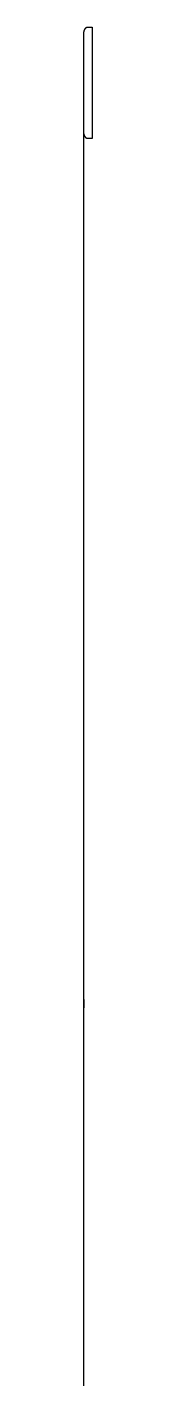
# Model space of a CAD drawing. Header units: inches. Extents: x -1514 to 1282, y -2074 to 286.
# Drawn here: x -1315.9 to -1314.9, y -1915.5 to -1756.8 of the extents above; entities that cross this region are included whole.
import ezdxf

# ---------------------------------------------------------------- set-up
doc = ezdxf.new("R2010")
doc.units = ezdxf.units.IN
doc.header["$LTSCALE"] = 0.1
doc.header["$MEASUREMENT"] = 0

msp = doc.modelspace()

# ---------------------------------------------------------------- linework, layer by layer
msp.add_line((-1315.8957, -1915.49827), (-1315.8957, -1763.28714))
at = {"linetype": 'Continuous', "lineweight": 25}
msp.add_line((-1315.8957, -1870.36077), (-1315.8957, -1871.34054), dxfattribs=at)
at = {"color": 7, "linetype": 'Continuous', "lineweight": 25}
msp.add_lwpolyline([(-1315.8957, -1769.03818), (-1315.8957, -1757.5361), (-1315.8957, -1757.53287), (-1315.89568, -1757.52964), (-1315.89566, -1757.52641), (-1315.89562, -1757.52318), (-1315.89558, -1757.51995), (-1315.89552, -1757.51672), (-1315.89546, -1757.51349), (-1315.89539, -1757.51026), (-1315.8953, -1757.50703), (-1315.89521, -1757.50379), (-1315.8951, -1757.50056), (-1315.89499, -1757.49733), (-1315.89486, -1757.49409), (-1315.89473, -1757.49086), (-1315.89459, -1757.48762), (-1315.89443, -1757.48439), (-1315.89427, -1757.48116), (-1315.89409, -1757.47792), (-1315.89391, -1757.47469), (-1315.89372, -1757.47145), (-1315.89351, -1757.46822), (-1315.8933, -1757.46498), (-1315.89308, -1757.46175), (-1315.89285, -1757.45852), (-1315.8926, -1757.45528), (-1315.89235, -1757.45205), (-1315.89209, -1757.44882), (-1315.89181, -1757.44558), (-1315.89153, -1757.44235), (-1315.89124, -1757.43912), (-1315.89094, -1757.43589), (-1315.89063, -1757.43266), (-1315.8903, -1757.42943), (-1315.88997, -1757.4262), (-1315.88963, -1757.42297), (-1315.88928, -1757.41974), (-1315.88892, -1757.41652), (-1315.88855, -1757.41329), (-1315.88816, -1757.41006), (-1315.88777, -1757.40684), (-1315.88737, -1757.40362), (-1315.88696, -1757.4004), (-1315.88654, -1757.39717), (-1315.88611, -1757.39395), (-1315.88567, -1757.39074), (-1315.88522, -1757.38752), (-1315.88476, -1757.3843), (-1315.88429, -1757.38109), (-1315.88381, -1757.37787), (-1315.88332, -1757.37466), (-1315.88282, -1757.37145), (-1315.88232, -1757.36824), (-1315.8818, -1757.36504), (-1315.88127, -1757.36183), (-1315.88073, -1757.35863), (-1315.88018, -1757.35542), (-1315.87962, -1757.35222), (-1315.87906, -1757.34902), (-1315.87848, -1757.34583), (-1315.87789, -1757.34263), (-1315.87729, -1757.33944), (-1315.87669, -1757.33625), (-1315.87607, -1757.33306), (-1315.87544, -1757.32987), (-1315.87481, -1757.32669), (-1315.87416, -1757.32351), (-1315.8735, -1757.32033), (-1315.87284, -1757.31715), (-1315.87216, -1757.31397), (-1315.87148, -1757.3108), (-1315.87078, -1757.30763), (-1315.87008, -1757.30446), (-1315.86936, -1757.30129), (-1315.86864, -1757.29813), (-1315.8679, -1757.29497), (-1315.86716, -1757.29181), (-1315.8664, -1757.28865), (-1315.86564, -1757.2855), (-1315.86487, -1757.28235), (-1315.86408, -1757.2792), (-1315.86329, -1757.27606), (-1315.86249, -1757.27292), (-1315.86168, -1757.26978), (-1315.86085, -1757.26664), (-1315.86002, -1757.26351), (-1315.85918, -1757.26038), (-1315.85833, -1757.25726), (-1315.85747, -1757.25413), (-1315.8566, -1757.25101), (-1315.85571, -1757.2479), (-1315.85482, -1757.24479), (-1315.85392, -1757.24168), (-1315.85301, -1757.23857), (-1315.85209, -1757.23547), (-1315.85117, -1757.23237), (-1315.85023, -1757.22927), (-1315.84928, -1757.22618), (-1315.84832, -1757.22309), (-1315.84735, -1757.22001), (-1315.84637, -1757.21693), (-1315.84538, -1757.21385), (-1315.84439, -1757.21078), (-1315.84338, -1757.20771), (-1315.84236, -1757.20464), (-1315.84134, -1757.20158), (-1315.8403, -1757.19852), (-1315.83925, -1757.19547), (-1315.8382, -1757.19242), (-1315.83714, -1757.18938), (-1315.83606, -1757.18634), (-1315.83497, -1757.1833), (-1315.83388, -1757.18027), (-1315.83277, -1757.17724), (-1315.83166, -1757.17421), (-1315.83053, -1757.17118), (-1315.8294, -1757.16816), (-1315.82825, -1757.16514), (-1315.82709, -1757.16212), (-1315.82593, -1757.15911), (-1315.82475, -1757.1561), (-1315.82356, -1757.15309), (-1315.82237, -1757.15008), (-1315.82116, -1757.14708), (-1315.81994, -1757.14408), (-1315.81872, -1757.14109), (-1315.81748, -1757.1381), (-1315.81623, -1757.13511), (-1315.81498, -1757.13212), (-1315.81371, -1757.12914), (-1315.81243, -1757.12617), (-1315.81115, -1757.12319), (-1315.80985, -1757.12022), (-1315.80854, -1757.11726), (-1315.80723, -1757.11429), (-1315.8059, -1757.11133), (-1315.80457, -1757.10838), (-1315.80322, -1757.10543), (-1315.80187, -1757.10248), (-1315.80051, -1757.09954), (-1315.79913, -1757.0966), (-1315.79775, -1757.09367), (-1315.79635, -1757.09073), (-1315.79495, -1757.08781), (-1315.79354, -1757.08489), (-1315.79212, -1757.08197), (-1315.79069, -1757.07906), (-1315.78924, -1757.07615), (-1315.78779, -1757.07324), (-1315.78633, -1757.07034), (-1315.78486, -1757.06745), (-1315.78338, -1757.06456), (-1315.7819, -1757.06167), (-1315.7804, -1757.05879), (-1315.77889, -1757.05591), (-1315.77737, -1757.05304), (-1315.77585, -1757.05018), (-1315.77431, -1757.04731), (-1315.77277, -1757.04446), (-1315.77121, -1757.0416), (-1315.76965, -1757.03876), (-1315.76808, -1757.03592), (-1315.7665, -1757.03308), (-1315.76491, -1757.03025), (-1315.76331, -1757.02742), (-1315.7617, -1757.0246), (-1315.76008, -1757.02179), (-1315.75845, -1757.01898), (-1315.75682, -1757.01617), (-1315.75517, -1757.01337), (-1315.75351, -1757.01058), (-1315.75185, -1757.00779), (-1315.75018, -1757.00501), (-1315.7485, -1757.00223), (-1315.74681, -1756.99946), (-1315.74511, -1756.9967), (-1315.7434, -1756.99394), (-1315.74168, -1756.99118), (-1315.73995, -1756.98844), (-1315.73822, -1756.9857), (-1315.73647, -1756.98296), (-1315.73472, -1756.98023), (-1315.73296, -1756.97751), (-1315.73119, -1756.97479), (-1315.72941, -1756.97208), (-1315.72762, -1756.96938), (-1315.72582, -1756.96668), (-1315.72402, -1756.96399), (-1315.7222, -1756.9613), (-1315.72038, -1756.95862), (-1315.71855, -1756.95595), (-1315.71671, -1756.95328), (-1315.71486, -1756.95062), (-1315.713, -1756.94797), (-1315.71113, -1756.94533), (-1315.70926, -1756.94269), (-1315.70738, -1756.94006), (-1315.70548, -1756.93743), (-1315.70358, -1756.93481), (-1315.70167, -1756.9322), (-1315.69976, -1756.9296), (-1315.69783, -1756.927), (-1315.6959, -1756.92441), (-1315.69395, -1756.92183), (-1315.692, -1756.91925), (-1315.69004, -1756.91668), (-1315.68808, -1756.91412), (-1315.6861, -1756.91157), (-1315.68412, -1756.90902), (-1315.68212, -1756.90648), (-1315.68012, -1756.90395), (-1315.67811, -1756.90142), (-1315.6761, -1756.89891), (-1315.67407, -1756.8964), (-1315.67204, -1756.8939), (-1315.67102, -1756.89265), (-1315.66999, -1756.8914), (-1315.66791, -1756.88888), (-1315.66583, -1756.88636), (-1315.66373, -1756.88386), (-1315.66162, -1756.88136), (-1315.65951, -1756.87887), (-1315.65739, -1756.87638), (-1315.65526, -1756.8739), (-1315.65312, -1756.87143), (-1315.65097, -1756.86897), (-1315.64881, -1756.86651), (-1315.64664, -1756.86406), (-1315.64447, -1756.86162), (-1315.64229, -1756.85918), (-1315.64009, -1756.85676), (-1315.63789, -1756.85434), (-1315.63569, -1756.85192), (-1315.63347, -1756.84952), (-1315.63124, -1756.84712), (-1315.62901, -1756.84473), (-1315.62677, -1756.84235), (-1315.62452, -1756.83998), (-1315.62226, -1756.83761), (-1315.62, -1756.83525), (-1315.61772, -1756.8329), (-1315.61544, -1756.83056), (-1315.61315, -1756.82822), (-1315.61085, -1756.8259), (-1315.60854, -1756.82358), (-1315.60623, -1756.82127), (-1315.60391, -1756.81897), (-1315.60158, -1756.81667), (-1315.59924, -1756.81439), (-1315.59689, -1756.81211), (-1315.59454, -1756.80984), (-1315.59218, -1756.80758), (-1315.58981, -1756.80533), (-1315.58743, -1756.80308), (-1315.58505, -1756.80085), (-1315.58266, -1756.79862), (-1315.58026, -1756.7964), (-1315.57785, -1756.79419), (-1314.91593, -1756.79419), (-1314.91593, -1769.80009), (-1315.55527, -1769.80009), (-1315.5578, -1769.79791), (-1315.56032, -1769.79572), (-1315.56284, -1769.79352), (-1315.56535, -1769.79131), (-1315.56786, -1769.78909), (-1315.57035, -1769.78687), (-1315.57284, -1769.78463), (-1315.57532, -1769.78238), (-1315.5778, -1769.78012), (-1315.58026, -1769.77786), (-1315.58272, -1769.77558), (-1315.58517, -1769.77329), (-1315.58761, -1769.771), (-1315.59005, -1769.76869), (-1315.59247, -1769.76638), (-1315.59489, -1769.76406), (-1315.5973, -1769.76173), (-1315.59971, -1769.75938), (-1315.6021, -1769.75703), (-1315.60449, -1769.75468), (-1315.60687, -1769.75231), (-1315.60924, -1769.74993), (-1315.6116, -1769.74755), (-1315.61396, -1769.74515), (-1315.6163, -1769.74275), (-1315.61864, -1769.74034), (-1315.62097, -1769.73792), (-1315.6233, -1769.73549), (-1315.62561, -1769.73305), (-1315.62792, -1769.7306), (-1315.63021, -1769.72815), (-1315.6325, -1769.72569), (-1315.63478, -1769.72321), (-1315.63705, -1769.72073), (-1315.63932, -1769.71825), (-1315.64157, -1769.71575), (-1315.64382, -1769.71325), (-1315.64606, -1769.71074), (-1315.64828, -1769.70822), (-1315.6505, -1769.70569), (-1315.65272, -1769.70315), (-1315.65492, -1769.70061), (-1315.65711, -1769.69806), (-1315.6593, -1769.6955), (-1315.66147, -1769.69293), (-1315.66364, -1769.69036), (-1315.6658, -1769.68777), (-1315.66795, -1769.68518), (-1315.67009, -1769.68259), (-1315.67222, -1769.67998), (-1315.67435, -1769.67737), (-1315.67646, -1769.67475), (-1315.67856, -1769.67213), (-1315.68066, -1769.66949), (-1315.68274, -1769.66685), (-1315.68482, -1769.6642), (-1315.68689, -1769.66155), (-1315.68895, -1769.65888), (-1315.691, -1769.65622), (-1315.69303, -1769.65354), (-1315.69506, -1769.65086), (-1315.69709, -1769.64817), (-1315.6991, -1769.64547), (-1315.7011, -1769.64277), (-1315.70309, -1769.64006), (-1315.70507, -1769.63734), (-1315.70704, -1769.63462), (-1315.70901, -1769.63189), (-1315.71096, -1769.62915), (-1315.71291, -1769.62641), (-1315.71484, -1769.62366), (-1315.71676, -1769.6209), (-1315.71868, -1769.61814), (-1315.72058, -1769.61538), (-1315.72248, -1769.6126), (-1315.72436, -1769.60982), (-1315.72624, -1769.60704), (-1315.7281, -1769.60424), (-1315.72996, -1769.60145), (-1315.7318, -1769.59864), (-1315.73363, -1769.59583), (-1315.73546, -1769.59302), (-1315.73727, -1769.5902), (-1315.73908, -1769.58737), (-1315.74087, -1769.58454), (-1315.74265, -1769.5817), (-1315.74443, -1769.57886), (-1315.74619, -1769.57601), (-1315.74794, -1769.57315), (-1315.74968, -1769.57029), (-1315.75141, -1769.56743), (-1315.75314, -1769.56456), (-1315.75485, -1769.56168), (-1315.75655, -1769.5588), (-1315.75823, -1769.55591), (-1315.75991, -1769.55302), (-1315.76158, -1769.55013), (-1315.76324, -1769.54722), (-1315.76489, -1769.54431), (-1315.76653, -1769.54139), (-1315.76816, -1769.53847), (-1315.76978, -1769.53554), (-1315.77139, -1769.5326), (-1315.77299, -1769.52966), (-1315.77458, -1769.52671), (-1315.77616, -1769.52376), (-1315.77773, -1769.5208), (-1315.77929, -1769.51783), (-1315.78084, -1769.51486), (-1315.78239, -1769.51188), (-1315.78392, -1769.50889), (-1315.78544, -1769.5059), (-1315.78695, -1769.50291), (-1315.78845, -1769.4999), (-1315.78994, -1769.4969), (-1315.79142, -1769.49388), (-1315.7929, -1769.49087), (-1315.79436, -1769.48784), (-1315.79581, -1769.48481), (-1315.79725, -1769.48178), (-1315.79868, -1769.47874), (-1315.8001, -1769.47569), (-1315.80151, -1769.47264), (-1315.80292, -1769.46959), (-1315.80431, -1769.46653), (-1315.80569, -1769.46346), (-1315.80706, -1769.46039), (-1315.80842, -1769.45731), (-1315.80977, -1769.45423), (-1315.81111, -1769.45115), (-1315.81244, -1769.44806), (-1315.81376, -1769.44496), (-1315.81507, -1769.44187), (-1315.81637, -1769.43876), (-1315.81766, -1769.43565), (-1315.81894, -1769.43254), (-1315.82021, -1769.42942), (-1315.82147, -1769.4263), (-1315.82272, -1769.42318), (-1315.82395, -1769.42004), (-1315.82518, -1769.41691), (-1315.8264, -1769.41377), (-1315.82761, -1769.41063), (-1315.8288, -1769.40748), (-1315.82999, -1769.40433), (-1315.83117, -1769.40118), (-1315.83233, -1769.39802), (-1315.83349, -1769.39486), (-1315.83463, -1769.39169), (-1315.83577, -1769.38852), (-1315.83689, -1769.38535), (-1315.838, -1769.38217), (-1315.83911, -1769.37899), (-1315.8402, -1769.37581), (-1315.84128, -1769.37262), (-1315.84235, -1769.36943), (-1315.84341, -1769.36623), (-1315.84446, -1769.36304), (-1315.84551, -1769.35983), (-1315.84653, -1769.35663), (-1315.84755, -1769.35342), (-1315.84856, -1769.35021), (-1315.84956, -1769.347), (-1315.85055, -1769.34378), (-1315.85152, -1769.34056), (-1315.85249, -1769.33734), (-1315.85345, -1769.33412), (-1315.85439, -1769.33089), (-1315.85532, -1769.32766), (-1315.85625, -1769.32443), (-1315.85716, -1769.32119), (-1315.85806, -1769.31796), (-1315.85895, -1769.31472), (-1315.85983, -1769.31147), (-1315.8607, -1769.30823), (-1315.86156, -1769.30498), (-1315.86241, -1769.30173), (-1315.86325, -1769.29848), (-1315.86408, -1769.29522), (-1315.86489, -1769.29197), (-1315.8657, -1769.28871), (-1315.86649, -1769.28545), (-1315.86727, -1769.28219), (-1315.86805, -1769.27893), (-1315.86881, -1769.27566), (-1315.86956, -1769.27239), (-1315.8703, -1769.26912), (-1315.87103, -1769.26585), (-1315.87175, -1769.26258), (-1315.87245, -1769.25931), (-1315.87315, -1769.25603), (-1315.87383, -1769.25275), (-1315.87451, -1769.24948), (-1315.87517, -1769.2462), (-1315.8755, -1769.24456), (-1315.87583, -1769.2429), (-1315.87647, -1769.23959), (-1315.87711, -1769.23628), (-1315.87774, -1769.23297), (-1315.87835, -1769.22965), (-1315.87895, -1769.22633), (-1315.87955, -1769.22301), (-1315.88013, -1769.21968), (-1315.8807, -1769.21636), (-1315.88126, -1769.21303), (-1315.88181, -1769.2097), (-1315.88235, -1769.20636), (-1315.88288, -1769.20303), (-1315.8834, -1769.19969), (-1315.88391, -1769.19635), (-1315.8844, -1769.19301), (-1315.88489, -1769.18967), (-1315.88537, -1769.18633), (-1315.88583, -1769.18298), (-1315.88628, -1769.17963), (-1315.88673, -1769.17628), (-1315.88716, -1769.17293), (-1315.88758, -1769.16958), (-1315.88799, -1769.16622), (-1315.88839, -1769.16287), (-1315.88878, -1769.15951), (-1315.88916, -1769.15615), (-1315.88953, -1769.15279), (-1315.88989, -1769.14943), (-1315.89024, -1769.14607), (-1315.89057, -1769.14271), (-1315.8909, -1769.13934), (-1315.89121, -1769.13598), (-1315.89152, -1769.13261), (-1315.89181, -1769.12925), (-1315.89209, -1769.12588), (-1315.89237, -1769.12251), (-1315.89263, -1769.11914), (-1315.89288, -1769.11577), (-1315.89312, -1769.1124), (-1315.89335, -1769.10903), (-1315.89357, -1769.10566), (-1315.89378, -1769.10228), (-1315.89397, -1769.09891), (-1315.89416, -1769.09554), (-1315.89434, -1769.09216), (-1315.8945, -1769.08879), (-1315.89466, -1769.08542), (-1315.8948, -1769.08204), (-1315.89493, -1769.07867), (-1315.89506, -1769.07529), (-1315.89517, -1769.07192), (-1315.89527, -1769.06854), (-1315.89536, -1769.06517), (-1315.89544, -1769.06179), (-1315.89551, -1769.05842), (-1315.89557, -1769.05505), (-1315.89562, -1769.05167), (-1315.89566, -1769.0483), (-1315.89568, -1769.04493), (-1315.8957, -1769.04155)], close=True, dxfattribs=at)

doc.saveas('drawing.dxf')
